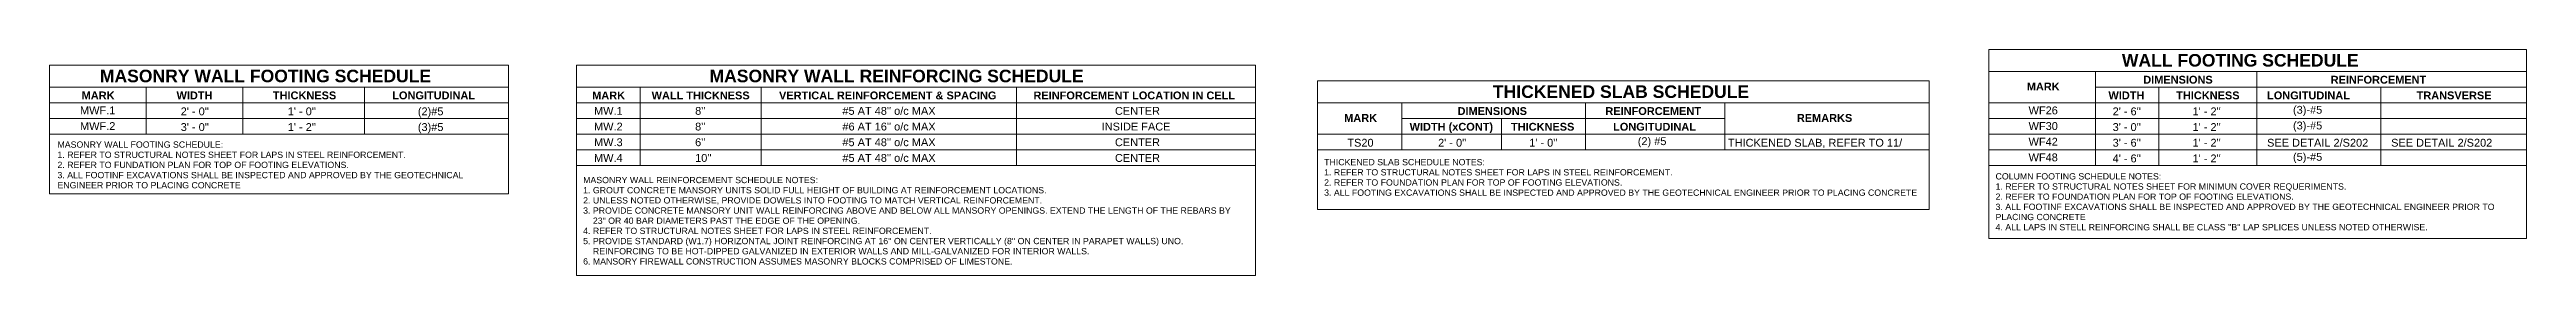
# Model space of a CAD drawing. Header units: inches. Extents: x -4164 to -1564, y 141 to 12367.
# Drawn here: x -1610.88 to -1579.82, y 142.11 to 144.95 of the extents above; entities that cross this region are included whole.
import ezdxf

# ---------------------------------------------------------------- set-up
doc = ezdxf.new("R2010")
doc.units = ezdxf.units.IN
doc.header["$MEASUREMENT"] = 0
doc.layers.add('A-DETL-THIN', color=151, linetype='Continuous', lineweight=9)
doc.layers.add('G-ANNO-TEXT', color=231, linetype='Continuous', lineweight=9)
doc.styles.add('Arial_6', font='arial.ttf', dxfattribs={"height": 0.098425})
doc.styles.add('Arial_7', font='arial.ttf', dxfattribs={"height": 0.07874})
doc.styles.add('Arial_B_1', font='arialbd.ttf', dxfattribs={"height": 0.15748})
doc.styles.add('Arial_B_2', font='arialbd.ttf', dxfattribs={"height": 0.098425})

msp = doc.modelspace()

# ---------------------------------------------------------------- texts
at = {"layer": 'G-ANNO-TEXT', "color": 7, "attachment_point": 1}
for s, insert, char_height, width, style in [('WALL FOOTING SCHEDULE', (-1584.8933, 144.88999), 0.1574803, 3.61075, 'Arial_B_1'), ('MASONRY WALL FOOTING SCHEDULE', (-1610.25348, 144.69314), 0.1574803, 5.0468437, 'Arial_B_1'), ('MASONRY WALL REINFORCING SCHEDULE', (-1602.60753, 144.69314), 0.1574803, 5.7001875, 'Arial_B_1'), ('THICKENED SLAB SCHEDULE', (-1592.7828, 144.49629), 0.1574803, 3.9105937, 'Arial_B_1'), ('MARK', (-1586.08637, 144.53059), 0.098425, 0.4986875, 'Arial_B_2'), ('DIMENSIONS', (-1584.62549, 144.61671), 0.098425, 1.0573438, 'Arial_B_2'), ('REINFORCEMENT', (-1582.27549, 144.61671), 0.0984252, 1.451875, 'Arial_B_2'), ('MWF.1', (-1610.50238, 144.23142), 0.098425, 0.5397188, 'Arial_6'), ('MARK', (-1610.48167, 144.41986), 0.098425, 0.4986875, 'Arial_B_2'), ('WIDTH', (-1609.29187, 144.41986), 0.098425, 0.542875, 'Arial_B_2'), ("2' - 0''", (-1609.23938, 144.21943), 0.098425, 0.42925, 'Arial_6'), ('THICKNESS', (-1608.08324, 144.41986), 0.098425, 0.9595, 'Arial_B_2'), ("1' - 0''", (-1607.8967, 144.21943), 0.098425, 0.42925, 'Arial_6'), ('LONGITUDINAL', (-1606.58625, 144.41986), 0.0984252, 1.2530313, 'Arial_B_2'), ('(2)#5', (-1606.26549, 144.21943), 0.098425, 0.3882187, 'Arial_6'), ('MARK', (-1604.07906, 144.41921), 0.098425, 0.4986875, 'Arial_B_2'), ('MW.1', (-1604.05562, 144.22558), 0.098425, 0.4387187, 'Arial_6'), ('WALL THICKNESS', (-1603.3332, 144.41921), 0.0984252, 1.4802812, 'Arial_B_2'), ("8''", (-1602.78776, 144.22558), 0.098425, 0.1546562, 'Arial_6'), ('VERTICAL REINFORCEMENT & SPACING', (-1601.73544, 144.41921), 0.0984252, 3.295125, 'Arial_B_2'), ("#5 AT 48'' o/c MAX", (-1600.94035, 144.22558), 0.0984252, 1.414, 'Arial_6'), ('REINFORCEMENT LOCATION IN CELL', (-1598.54441, 144.41921), 0.0984252, 3.0584062, 'Arial_B_2'), ('CENTER', (-1597.52251, 144.22558), 0.098425, 0.6849062, 'Arial_6'), ('DIMENSIONS', (-1593.22592, 144.22301), 0.098425, 1.0573438, 'Arial_B_2'), ('REINFORCEMENT', (-1591.37135, 144.22301), 0.0984252, 1.451875, 'Arial_B_2'), ('WF26', (-1586.06384, 144.23142), 0.098425, 0.4481875, 'Arial_6'), ('WIDTH', (-1585.06225, 144.41986), 0.098425, 0.542875, 'Arial_B_2'), ("2' - 6''", (-1585.00976, 144.21943), 0.098425, 0.42925, 'Arial_6'), ('THICKNESS', (-1584.21226, 144.41986), 0.098425, 0.9595, 'Arial_B_2'), ("1' - 2''", (-1584.00764, 144.21943), 0.098425, 0.42925, 'Arial_6'), ('LONGITUDINAL', (-1583.07254, 144.41986), 0.0984252, 1.2530313, 'Arial_B_2'), ('(3)-#5', (-1582.74748, 144.23897), 0.098425, 0.4450312, 'Arial_6'), ('TRANSVERSE', (-1581.19707, 144.41986), 0.098425, 1.1299375, 'Arial_B_2'), ('MWF.2', (-1610.50238, 144.03457), 0.098425, 0.5397188, 'Arial_6'), ("3' - 0''", (-1609.23938, 144.02258), 0.098425, 0.42925, 'Arial_6'), ("1' - 2''", (-1607.8967, 144.02258), 0.098425, 0.42925, 'Arial_6'), ('(3)#5', (-1606.26549, 144.02258), 0.098425, 0.3882187, 'Arial_6'), ('MW.2', (-1604.05562, 144.02873), 0.098425, 0.4387187, 'Arial_6'), ('MW.3', (-1604.05562, 143.83188), 0.098425, 0.4387187, 'Arial_6'), ("8''", (-1602.78776, 144.02873), 0.098425, 0.1546562, 'Arial_6'), ("6''", (-1602.78776, 143.83188), 0.098425, 0.1546562, 'Arial_6'), ("#6 AT 16'' o/c MAX", (-1600.94035, 144.02873), 0.0984252, 1.414, 'Arial_6'), ("#5 AT 48'' o/c MAX", (-1600.94035, 143.83188), 0.0984252, 1.414, 'Arial_6'), ('INSIDE FACE', (-1597.68927, 144.02873), 0.0984252, 1.0447187, 'Arial_6'), ('CENTER', (-1597.52251, 143.83188), 0.098425, 0.6849062, 'Arial_6'), ('MARK', (-1594.64774, 144.13689), 0.098425, 0.4986875, 'Arial_B_2'), ('WIDTH (xCONT)', (-1593.82648, 144.02616), 0.0984252, 1.2656562, 'Arial_B_2'), ('THICKNESS', (-1592.55489, 144.02616), 0.098425, 0.9595, 'Arial_B_2'), ('LONGITUDINAL', (-1591.27454, 144.02616), 0.0984252, 1.2530313, 'Arial_B_2'), ('(2) #5', (-1590.9651, 143.84526), 0.098425, 0.4355625, 'Arial_6'), ('REMARKS', (-1588.96995, 144.13689), 0.098425, 0.8395625, 'Arial_B_2'), ('WF30', (-1586.06384, 144.03546), 0.098425, 0.4481875, 'Arial_6'), ('WF42', (-1586.06384, 143.83861), 0.098425, 0.4481875, 'Arial_6'), ("3' - 0''", (-1585.00976, 144.02258), 0.098425, 0.42925, 'Arial_6'), ("1' - 2''", (-1584.00764, 144.02258), 0.098425, 0.42925, 'Arial_6'), ('(3)-#5', (-1582.74748, 144.04211), 0.098425, 0.4450312, 'Arial_6'), ('2. REFER TO FUNDATION PLAN FOR TOP OF FOOTING ELEVATIONS.', (-1610.78514, 143.53763), 0.0787402, 4.5008125, 'Arial_7'), ('1. REFER TO STRUCTURAL NOTES SHEET FOR LAPS IN STEEL REINFORCEMENT.', (-1610.78514, 143.66523), 0.0787402, 5.3940312, 'Arial_7'), ('MASONRY WALL FOOTING SCHEDULE:', (-1610.78514, 143.79284), 0.0787402, 2.562875, 'Arial_7'), ('MW.4', (-1604.05562, 143.63503), 0.098425, 0.4387187, 'Arial_6'), ("10''", (-1602.78776, 143.63503), 0.098425, 0.2461875, 'Arial_6'), ("#5 AT 48'' o/c MAX", (-1600.94035, 143.63503), 0.0984252, 1.414, 'Arial_6'), ('CENTER', (-1597.52251, 143.63503), 0.098425, 0.6849062, 'Arial_6'), ('THICKENED SLAB SCHEDULE NOTES:', (-1594.89894, 143.57233), 0.0787402, 2.4965938, 'Arial_7'), ('TS20', (-1594.60748, 143.82573), 0.098425, 0.3976875, 'Arial_6'), ("2' - 0''", (-1593.46957, 143.82573), 0.098425, 0.42925, 'Arial_6'), ("1' - 0''", (-1592.32683, 143.82573), 0.098425, 0.42925, 'Arial_6'), ('THICKENED SLAB, REFER TO 11/   ', (-1589.83446, 143.82573), 0.0984252, 2.790125, 'Arial_6'), ('WF48', (-1586.06384, 143.64176), 0.098425, 0.4481875, 'Arial_6'), ("4' - 6''", (-1585.00976, 143.62888), 0.098425, 0.42925, 'Arial_6'), ("3' - 6''", (-1585.00976, 143.82573), 0.098425, 0.42925, 'Arial_6'), ("1' - 2''", (-1584.00764, 143.82573), 0.098425, 0.42925, 'Arial_6'), ("1' - 2''", (-1584.00764, 143.62888), 0.098425, 0.42925, 'Arial_6'), ('SEE DETAIL 2/S202', (-1583.07254, 143.82573), 0.0984252, 1.5339375, 'Arial_6'), ('(5)-#5', (-1582.74748, 143.64841), 0.098425, 0.4450312, 'Arial_6'), ('SEE DETAIL 2/S202', (-1581.51683, 143.82573), 0.0984252, 1.5339375, 'Arial_6'), ('3. ALL FOOTINF EXCAVATIONS SHALL BE INSPECTED AND APPROVED BY THE GEOTECHNICAL ', (-1610.78514, 143.41003), 0.0787402, 6.3314375, 'Arial_7'), ('ENGINEER PRIOR TO PLACING CONCRETE', (-1610.78514, 143.28242), 0.0787402, 2.8343125, 'Arial_7'), ('1. GROUT CONCRETE MANSORY UNITS SOLID FULL HEIGHT OF BUILDING AT REINFORCEMENT LOCATIONS.', (-1604.19242, 143.22021), 0.0787402, 7.1552187, 'Arial_7'), ('MASONRY WALL REINFORCEMENT SCHEDULE NOTES:', (-1604.19242, 143.34782), 0.0787402, 3.636, 'Arial_7'), ('2. REFER TO FOUNDATION PLAN FOR TOP OF FOOTING ELEVATIONS.', (-1594.89894, 143.31712), 0.0787402, 4.6049687, 'Arial_7'), ('1. REFER TO STRUCTURAL NOTES SHEET FOR LAPS IN STEEL REINFORCEMENT.', (-1594.89894, 143.44473), 0.0787402, 5.3940312, 'Arial_7'), ('COLUMN FOOTING SCHEDULE NOTES:', (-1586.47819, 143.39418), 0.0787402, 2.5565625, 'Arial_7'), ('1. REFER TO STRUCTURAL NOTES SHEET FOR MINIMUN COVER REQUERIMENTS.', (-1586.47819, 143.26658), 0.0787402, 5.4224375, 'Arial_7'), ('3. PROVIDE CONCRETE MANSORY UNIT WALL REINFORCING ABOVE AND BELOW ALL MANSORY OPENINGS. EXTEND THE LENGTH OF THE REBARS BY    ', (-1604.19242, 142.965), 0.07874016, 10.12525, 'Arial_7'), ('2. UNLESS NOTED OTHERWISE, PROVIDE DOWELS INTO FOOTING TO MATCH VERTICAL REINFORCEMENT.', (-1604.19242, 143.09261), 0.0787402, 7.1047187, 'Arial_7'), ('3. ALL FOOTING EXCAVATIONS SHALL BE INSPECTED AND APPROVED BY THE GEOTECHNICAL ENGINEER PRIOR TO PLACING CONCRETE', (-1594.89894, 143.18952), 0.07874016, 9.1878437, 'Arial_7'), ('3. ALL FOOTINF EXCAVATIONS SHALL BE INSPECTED AND APPROVED BY THE GEOTECHNICAL ENGINEER PRIOR TO ', (-1586.47819, 143.01137), 0.0787402, 7.7706875, 'Arial_7'), ('2. REFER TO FOUNDATION PLAN FOR TOP OF FOOTING ELEVATIONS.', (-1586.47819, 143.13898), 0.0787402, 4.6049687, 'Arial_7'), ('4. REFER TO STRUCTURAL NOTES SHEET FOR LAPS IN STEEL REINFORCEMENT.', (-1604.19242, 142.70979), 0.0787402, 5.3940312, 'Arial_7'), ('    23" OR 40 BAR DIAMETERS PAST THE EDGE OF THE OPENING.', (-1604.19242, 142.8374), 0.0787402, 4.2893437, 'Arial_7'), ("4. ALL LAPS IN STELL REINFORCING SHALL BE CLASS ''B'' LAP SPLICES UNLESS NOTED OTHERWISE.", (-1586.47819, 142.75616), 0.0787402, 6.7133437, 'Arial_7'), ('PLACING CONCRETE', (-1586.47819, 142.88377), 0.0787402, 1.3950625, 'Arial_7'), ("5. PROVIDE STANDARD (W1.7) HORIZONTAL JOINT REINFORCING AT 16'' ON CENTER VERTICALLY (8'' ON CENTER IN PARAPET WALLS) UNO.", (-1604.19242, 142.58219), 0.07874016, 9.2951562, 'Arial_7'), ('6. MANSORY FIREWALL CONSTRUCTION ASSUMES MASONRY BLOCKS COMPRISED OF LIMESTONE.', (-1604.19242, 142.32698), 0.0787402, 6.6375937, 'Arial_7'), ('    REINFORCING TO BE HOT-DIPPED GALVANIZED IN EXTERIOR WALLS AND MILL-GALVANIZED FOR INTERIOR WALLS.', (-1604.19242, 142.45459), 0.07874016, 7.8464375, 'Arial_7')]:
    msp.add_mtext(s, dxfattribs=dict(at, insert=insert, char_height=char_height, width=width, style=style))

# ---------------------------------------------------------------- linework, layer by layer
at = {"layer": 'A-DETL-THIN'}
for p, q in [((-1586.56129, 144.94661), (-1586.56129, 142.57253)), ((-1579.81949, 144.94661), (-1586.56129, 144.94661)), ((-1579.81949, 142.57253), (-1579.81949, 144.94661)), ((-1610.88466, 144.74975), (-1610.88466, 143.13361)), ((-1605.1274, 144.74975), (-1610.88466, 144.74975)), ((-1610.88466, 144.47416), (-1605.1274, 144.47416)), ((-1609.67368, 144.47416), (-1609.67368, 143.88361)), ((-1608.45968, 144.47416), (-1608.45968, 143.88361)), ((-1606.93492, 144.47416), (-1606.93492, 143.88361)), ((-1605.1274, 143.13361), (-1605.1274, 144.74975)), ((-1604.27552, 144.74975), (-1604.27552, 142.11025)), ((-1595.75763, 144.74975), (-1604.27552, 144.74975)), ((-1604.27552, 144.47416), (-1595.75763, 144.47416)), ((-1603.47683, 144.47416), (-1603.47683, 143.48991)), ((-1601.96045, 144.47416), (-1601.96045, 143.48991)), ((-1598.75763, 144.47416), (-1598.75763, 143.48991)), ((-1595.75763, 142.11025), (-1595.75763, 144.74975)), ((-1594.98204, 144.5529), (-1594.98204, 142.93676)), ((-1587.30908, 144.5529), (-1594.98204, 144.5529)), ((-1587.30908, 142.93676), (-1587.30908, 144.5529)), ((-1586.56129, 144.67101), (-1579.81949, 144.67101)), ((-1585.22271, 144.67101), (-1585.22271, 143.48991)), ((-1585.22271, 144.47416), (-1579.81949, 144.47416)), ((-1584.42975, 144.47416), (-1584.42975, 143.48991)), ((-1583.20083, 144.67101), (-1583.20083, 143.48991)), ((-1581.64512, 144.47416), (-1581.64512, 143.48991)), ((-1610.88466, 144.27731), (-1605.1274, 144.27731)), ((-1604.27552, 144.27731), (-1595.75763, 144.27731)), ((-1594.98204, 144.27731), (-1587.30908, 144.27731)), ((-1593.92382, 144.27731), (-1593.92382, 143.68676)), ((-1591.62158, 144.27731), (-1591.62158, 143.68676)), ((-1589.87158, 144.27731), (-1589.87158, 143.68676)), ((-1586.56129, 144.27731), (-1579.81949, 144.27731)), ((-1610.88466, 144.08046), (-1605.1274, 144.08046)), ((-1610.88466, 143.88361), (-1605.1274, 143.88361)), ((-1604.27552, 144.08046), (-1595.75763, 144.08046)), ((-1604.27552, 143.88361), (-1595.75763, 143.88361)), ((-1594.98204, 143.88361), (-1587.30908, 143.88361)), ((-1593.92382, 144.08046), (-1589.87158, 144.08046)), ((-1592.67382, 144.08046), (-1592.67382, 143.68676)), ((-1586.56129, 144.08046), (-1579.81949, 144.08046)), ((-1586.56129, 143.88361), (-1579.81949, 143.88361)), ((-1604.27552, 143.68676), (-1595.75763, 143.68676)), ((-1594.98204, 143.68676), (-1587.30908, 143.68676)), ((-1586.56129, 143.68676), (-1579.81949, 143.68676)), ((-1604.27552, 143.48991), (-1595.75763, 143.48991)), ((-1586.56129, 143.48991), (-1579.81949, 143.48991)), ((-1610.88466, 143.13361), (-1605.1274, 143.13361)), ((-1594.98204, 142.93676), (-1587.30908, 142.93676)), ((-1586.56129, 142.57253), (-1579.81949, 142.57253)), ((-1604.27552, 142.11025), (-1595.75763, 142.11025))]:
    msp.add_line(p, q, dxfattribs=at)

msp.set_redraw_order([(e.dxf.handle, doc.entitydb.next_handle()) for e in msp.query("TEXT MTEXT ATTDEF DIMENSION ARC_DIMENSION")])  # texts and dimensions are drawn at this point

doc.saveas('drawing.dxf')
